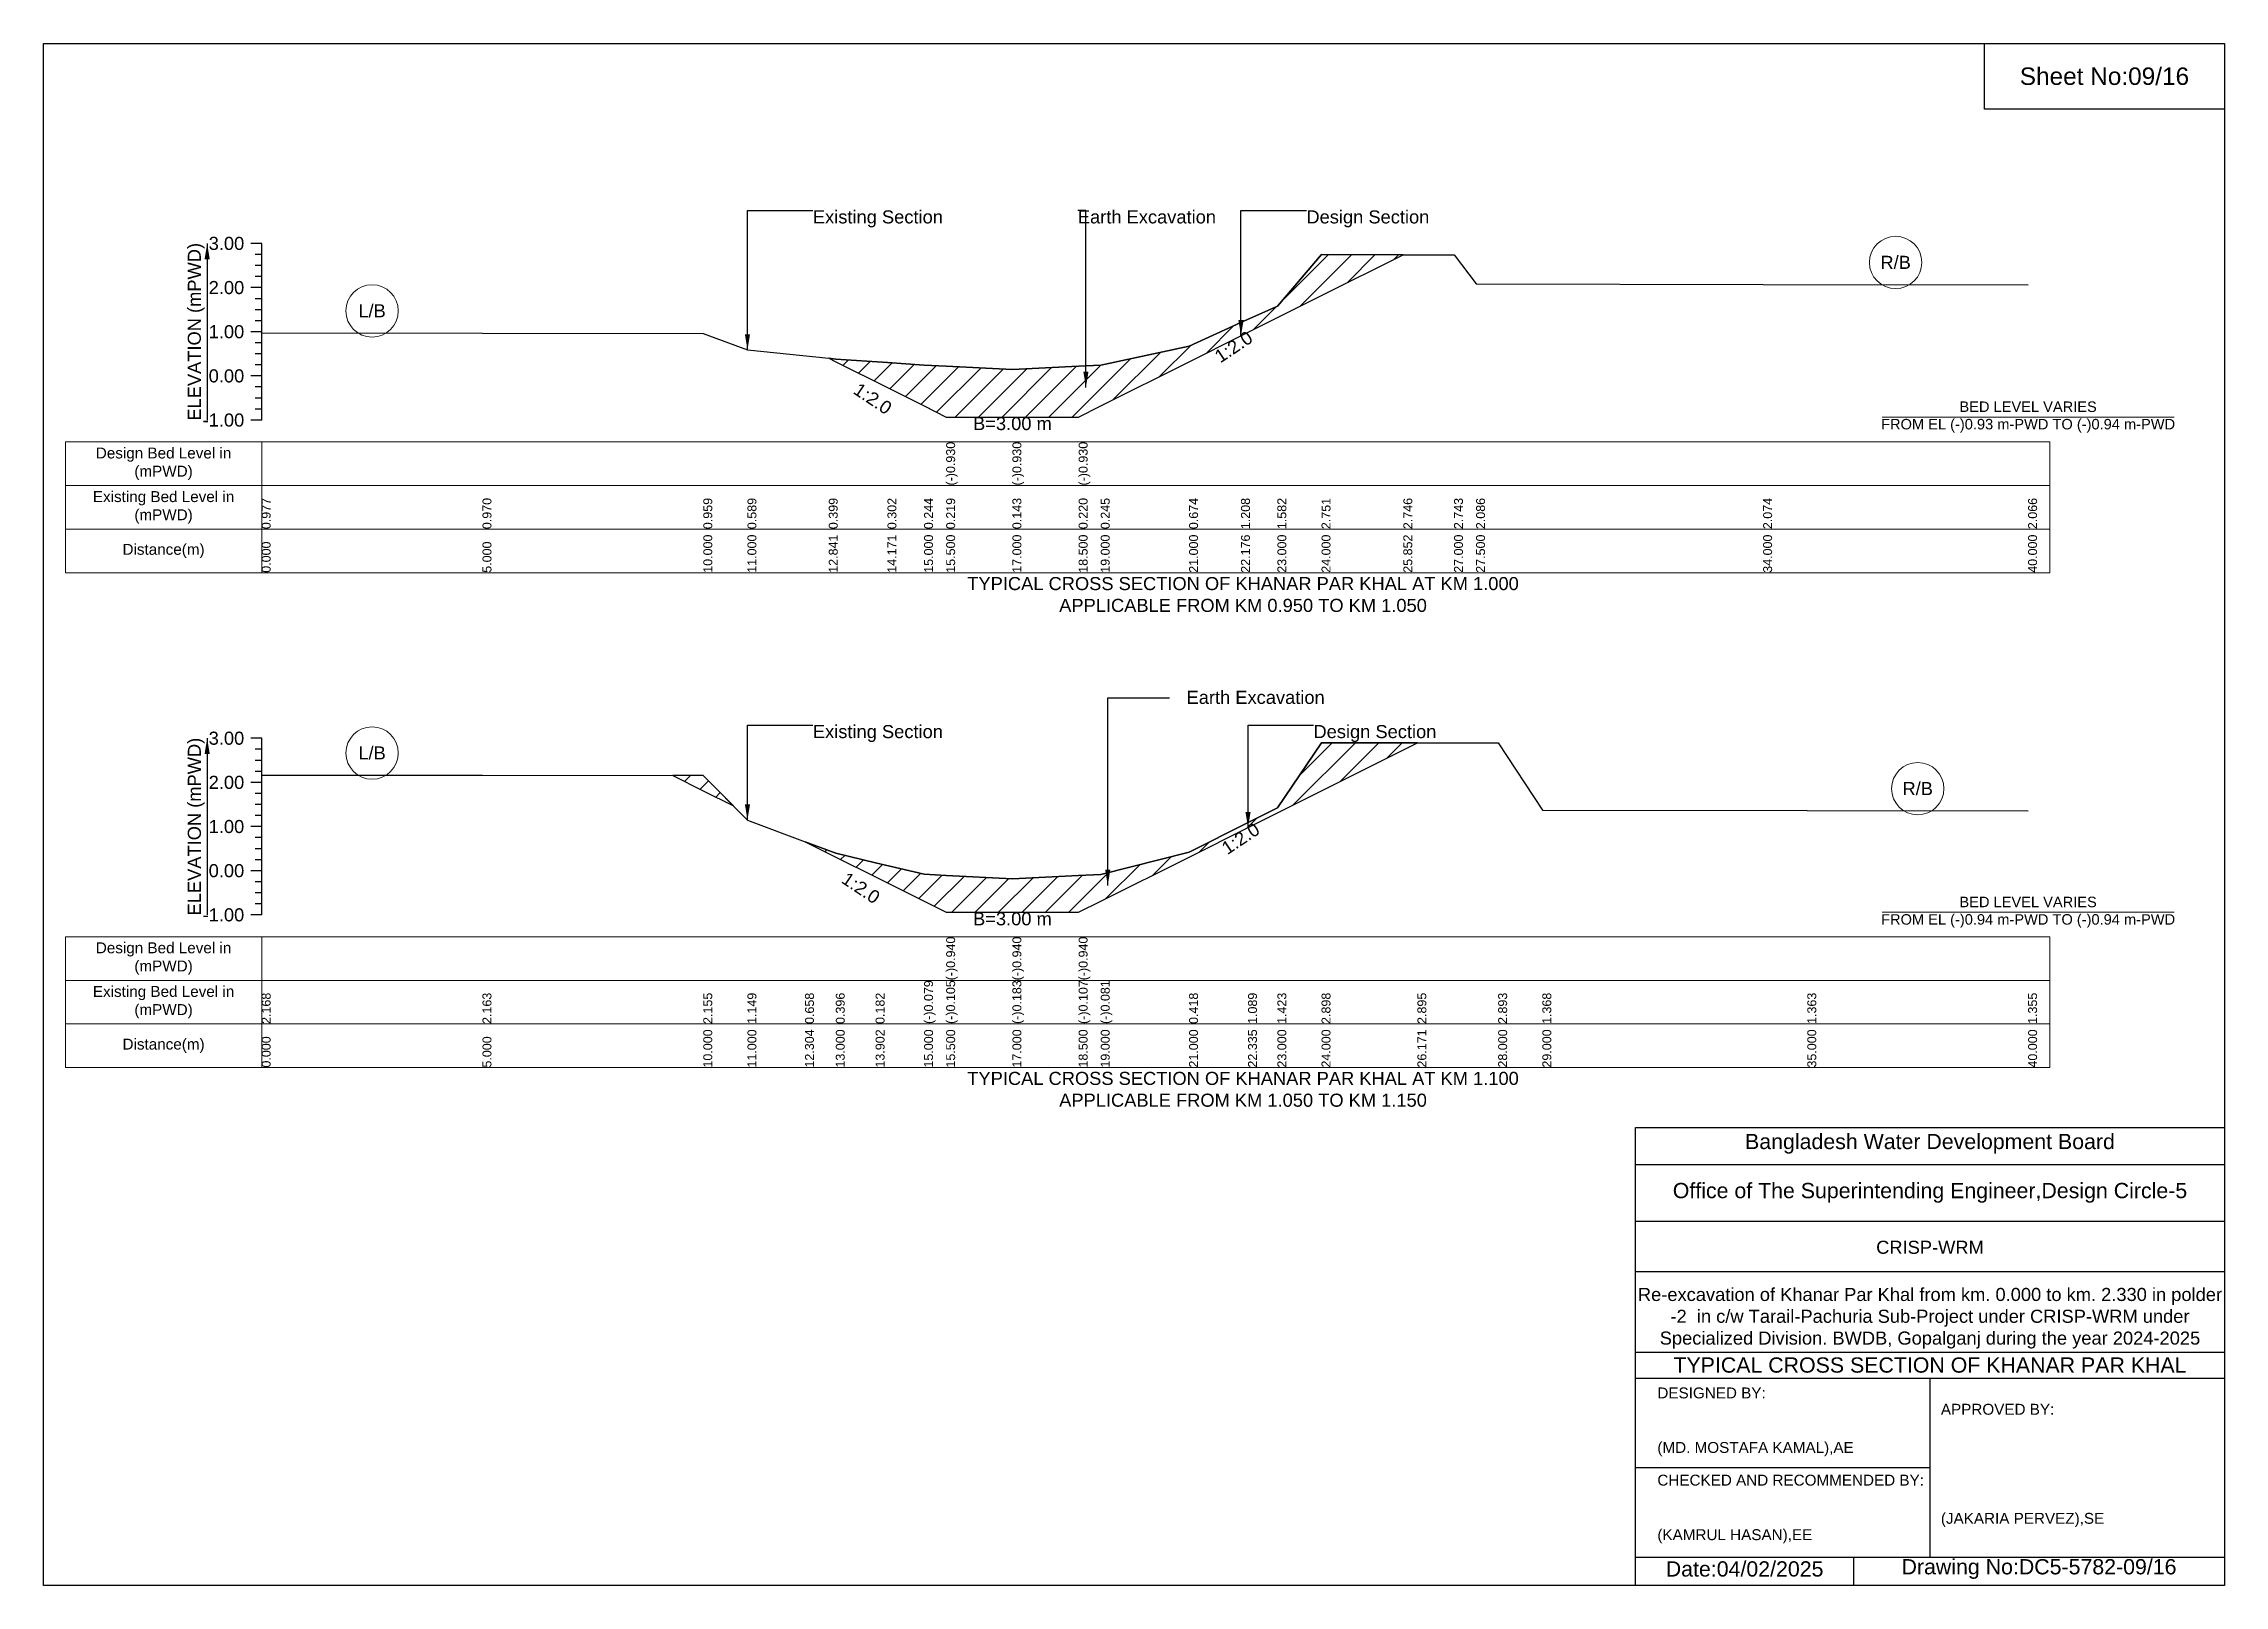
# Model space of a CAD drawing. Header units: inches. Extents: x 91000 to 268000, y -5656 to 7228.
# Drawn here: x 180000 to 188000, y -5656 to 0 of the extents above; entities that cross this region are included whole.
import ezdxf

# ---------------------------------------------------------------- set-up
doc = ezdxf.new("R2010")
doc.units = ezdxf.units.IN
doc.header["$LTSCALE"] = 7
doc.header["$MEASUREMENT"] = 0
for name, color, linetype, lineweight in [('Cross section Data Border', 7, 'Continuous', 9), ('Cross Section Labels', 7, 'Continuous', 9), ('Existing_Bed_Level for Xsection', 7, 'Continuous', 25)]:
    doc.layers.add(name, color=color, linetype=linetype, lineweight=lineweight)
doc.styles.get("Standard").update_dxf_attribs({"font": 'arial.ttf'})
doc.dimstyles.get("Standard").update_dxf_attribs({"dimtxt": 0.18, "dimasz": 0.18, "dimexe": 0.18, "dimexo": 0.0625, "dimgap": 0.09, "dimtad": 0, "dimtih": 1, "dimtoh": 1, "dimdec": 4, "dimzin": 0, "dimdsep": 46, "dimtxsty": 'Standard', "dimcen": 0.09, "dimadec": 0, "dimazin": 0, "dimtfac": 1, "dimtdec": 4, "dimtofl": 0, "dimtmove": 0, "dimatfit": 3, "dimfxl": 1, "dimtolj": 1, "dimtzin": 0, "dimarcsym": 0})

msp = doc.modelspace()

# ---------------------------------------------------------------- texts
at = {"attachment_point": 5}
for s, insert, char_height in [('Sheet No:09/16', (187560, -120), 64), ('Bangladesh Water Development Board', (186920, -4036), 56), ('Office of The Superintending Engineer,Design Circle-5', (186920, -4216), 56)]:
    msp.add_mtext(s, dxfattribs=dict(at, insert=insert, char_height=char_height))
for s, insert, char_height, width, attachment_point in [('CRISP-WRM', (186920, -4416), 48, 2240, 5), ('Re-excavation of Khanar Par Khal from km. 0.000 to km. 2.330 in polder -2  in c/w Tarail-Pachuria Sub-Project under CRISP-WRM under Specialized Division. BWDB, Gopalganj during the year 2024-2025', (186920, -4676), 48, 2160, 5), ('TYPICAL CROSS SECTION OF KHANAR PAR KHAL', (186920, -4848), 56, 2240, 5), ('DESIGNED BY:^J^J^J(MD. MOSTAFA KAMAL),AE', (185920, -5056), 40, 1120, 4), ('APPROVED BY:^J^J^J^J^J^J(JAKARIA PERVEZ),SE', (186960, -5216), 40, 1120, 4), ('CHECKED AND RECOMMENDED BY:^J^J^J(KAMRUL HASAN),EE', (185920, -5376), 40, 1120, 4), ('Date:04/02/2025', (186240, -5596), 56, 1120, 5), ('Drawing No:DC5-5782-09/16', (187320, -5596), 56, 1760, 5)]:
    msp.add_mtext(s, dxfattribs=dict(insert=insert, char_height=char_height, width=width, attachment_point=attachment_point))
at = {"layer": 'Cross section Data Border', "char_height": 40, "width": 640, "attachment_point": 5}
for s, insert in [('Design Bed Level in (mPWD)', (180440, -1541.2)), ('Existing Bed Level in (mPWD)', (180440, -1701.2)), ('Distance(m)', (180440, -1861.2)), ('Design Bed Level in (mPWD)', (180440, -3356.4)), ('Existing Bed Level in (mPWD)', (180440, -3516.4)), ('Distance(m)', (180440, -3676.4))]:
    msp.add_mtext(s, dxfattribs=dict(at, insert=insert))
at = {"layer": 'Cross Section Labels'}
for s, insert, char_height, attachment_point in [('Existing Section', (182822, -611.7), 48, 1), ('Earth Excavation', (183794, -611.7), 48, 1), ('Design Section', (184632.5, -611.7), 48, 1), ('R/B', (186794, -802.8), 48, 5), ('L/B', (181205, -980.5), 48, 5), ('BED LEVEL VARIES ^JFROM EL (-)0.93 m-PWD TO (-)0.94 m-PWD', (187280, -1369.8), 38.4, 5), ('B=3.00 m', (183554, -1369.8), 48, 2), ('TYPICAL CROSS SECTION OF KHANAR PAR KHAL AT KM 1.000^JAPPLICABLE FROM KM 0.950 TO KM 1.050', (184400, -2021.2), 48, 5), ('Earth Excavation', (184192.8, -2374.3), 48, 1), ('Existing Section', (182822, -2499.8), 48, 1), ('Design Section', (184658.3, -2499.8), 48, 1), ('L/B', (181205, -2602.5), 48, 5), ('R/B', (186875, -2733.2), 48, 5), ('B=3.00 m', (183554, -3186.6), 48, 2), ('BED LEVEL VARIES ^JFROM EL (-)0.94 m-PWD TO (-)0.94 m-PWD', (187280, -3186.6), 38.4, 5), ('TYPICAL CROSS SECTION OF KHANAR PAR KHAL AT KM 1.100^JAPPLICABLE FROM KM 1.050 TO KM 1.150', (184400, -3836.4), 48, 5)]:
    msp.add_mtext(s, dxfattribs=dict(at, insert=insert, char_height=char_height, attachment_point=attachment_point))
at = {"layer": 'Cross Section Labels', "char_height": 48, "attachment_point": 2}
for insert, rotation in [((184352, -1092.3), 33.69007), ((183055.1, -1282.4), 326.30993), ((184377.8, -2896.2), 33.69007), ((183011.6, -3077.4), 326.30993)]:
    msp.add_mtext('1:2.0', dxfattribs=dict(at, insert=insert, rotation=rotation))
at = {"layer": 'Existing_Bed_Level for Xsection', "char_height": 48, "attachment_point": 6}
for s, insert in [('3.00', (180736, -733.2)), ('2.00', (180736, -895.2)), ('1.00', (180736, -1057.2)), ('0.00', (180736, -1219.2)), ('-1.00', (180736, -1381.2)), ('3.00', (180736, -2548.4)), ('2.00', (180736, -2710.4)), ('1.00', (180736, -2872.4)), ('0.00', (180736, -3034.4)), ('-1.00', (180736, -3196.4))]:
    msp.add_mtext(s, dxfattribs=dict(at, insert=insert))
at = {"layer": 'Existing_Bed_Level for Xsection', "rotation": 90}
for s, insert, char_height, attachment_point in [('ELEVATION (mPWD)', (180560, -1057.2), 48, 5), ('(-)0.930', (183311, -1621.2), 32.8, 1), ('(-)0.930', (183554, -1621.2), 32.8, 1), ('(-)0.930', (183797, -1621.2), 32.8, 1), ('0.977', (180800, -1781.2), 32.8, 1), ('0.970', (181610, -1781.2), 32.8, 1), ('0.959', (182420, -1781.2), 32.8, 1), ('0.589', (182582, -1781.2), 32.8, 1), ('0.399', (182880.3, -1781.2), 32.8, 1), ('0.302', (183095.6, -1781.2), 32.8, 1), ('0.244', (183230, -1781.2), 32.8, 1), ('0.219', (183311, -1781.2), 32.8, 1), ('0.143', (183554, -1781.2), 32.8, 1), ('0.220', (183797, -1781.2), 32.8, 1), ('0.245', (183878, -1781.2), 32.8, 1), ('0.674', (184202, -1781.2), 32.8, 1), ('1.208', (184392.5, -1781.2), 32.8, 1), ('1.582', (184526, -1781.2), 32.8, 1), ('2.751', (184688, -1781.2), 32.8, 1), ('2.746', (184988, -1781.2), 32.8, 1), ('2.743', (185174, -1781.2), 32.8, 1), ('2.086', (185255, -1781.2), 32.8, 1), ('2.074', (186308, -1781.2), 32.8, 1), ('2.066', (187280, -1781.2), 32.8, 1), ('0.000', (180800, -1941.2), 32.8, 1), ('5.000', (181610, -1941.2), 32.8, 1), ('10.000', (182420, -1941.2), 32.8, 1), ('11.000', (182582, -1941.2), 32.8, 1), ('12.841', (182880.3, -1941.2), 32.8, 1), ('14.171', (183095.6, -1941.2), 32.8, 1), ('15.000', (183230, -1941.2), 32.8, 1), ('15.500', (183311, -1941.2), 32.8, 1), ('17.000', (183554, -1941.2), 32.8, 1), ('18.500', (183797, -1941.2), 32.8, 1), ('19.000', (183878, -1941.2), 32.8, 1), ('21.000', (184202, -1941.2), 32.8, 1), ('22.176', (184392.5, -1941.2), 32.8, 1), ('23.000', (184526, -1941.2), 32.8, 1), ('24.000', (184688, -1941.2), 32.8, 1), ('25.852', (184988, -1941.2), 32.8, 1), ('27.000', (185174, -1941.2), 32.8, 1), ('27.500', (185255, -1941.2), 32.8, 1), ('34.000', (186308, -1941.2), 32.8, 1), ('40.000', (187280, -1941.2), 32.8, 1), ('ELEVATION (mPWD)', (180560, -2872.4), 48, 5), ('(-)0.940', (183311, -3436.4), 32.8, 1), ('(-)0.940', (183554, -3436.4), 32.8, 1), ('(-)0.940', (183797, -3436.4), 32.8, 1), ('(-)0.079', (183230, -3596.4), 32.8, 1), ('(-)0.105', (183311, -3596.4), 32.8, 1), ('(-)0.183', (183554, -3596.4), 32.8, 1), ('(-)0.107', (183797, -3596.4), 32.8, 1), ('(-)0.081', (183878, -3596.4), 32.8, 1), ('2.168', (180800, -3596.4), 32.8, 1), ('2.163', (181610, -3596.4), 32.8, 1), ('2.155', (182420, -3596.4), 32.8, 1), ('1.149', (182582, -3596.4), 32.8, 1), ('0.658', (182793.2, -3596.4), 32.8, 1), ('0.396', (182906, -3596.4), 32.8, 1), ('0.182', (183052.1, -3596.4), 32.8, 1), ('0.418', (184202, -3596.4), 32.8, 1), ('1.089', (184418.3, -3596.4), 32.8, 1), ('1.423', (184526, -3596.4), 32.8, 1), ('2.898', (184688, -3596.4), 32.8, 1), ('2.895', (185039.6, -3596.4), 32.8, 1), ('2.893', (185336, -3596.4), 32.8, 1), ('1.368', (185498, -3596.4), 32.8, 1), ('1.363', (186470, -3596.4), 32.8, 1), ('1.355', (187280, -3596.4), 32.8, 1), ('0.000', (180800, -3756.4), 32.8, 1), ('5.000', (181610, -3756.4), 32.8, 1), ('10.000', (182420, -3756.4), 32.8, 1), ('11.000', (182582, -3756.4), 32.8, 1), ('12.304', (182793.2, -3756.4), 32.8, 1), ('13.000', (182906, -3756.4), 32.8, 1), ('13.902', (183052.1, -3756.4), 32.8, 1), ('15.000', (183230, -3756.4), 32.8, 1), ('15.500', (183311, -3756.4), 32.8, 1), ('17.000', (183554, -3756.4), 32.8, 1), ('18.500', (183797, -3756.4), 32.8, 1), ('19.000', (183878, -3756.4), 32.8, 1), ('21.000', (184202, -3756.4), 32.8, 1), ('22.335', (184418.3, -3756.4), 32.8, 1), ('23.000', (184526, -3756.4), 32.8, 1), ('24.000', (184688, -3756.4), 32.8, 1), ('26.171', (185039.6, -3756.4), 32.8, 1), ('28.000', (185336, -3756.4), 32.8, 1), ('29.000', (185498, -3756.4), 32.8, 1), ('35.000', (186470, -3756.4), 32.8, 1), ('40.000', (187280, -3756.4), 32.8, 1)]:
    msp.add_mtext(s, dxfattribs=dict(at, insert=insert, char_height=char_height, attachment_point=attachment_point))

# ---------------------------------------------------------------- hatches: boundary and pattern name
at = {"layer": 'Existing_Bed_Level for Xsection'}
h = msp.add_hatch(dxfattribs=at)
h.set_pattern_fill('ANSI31', color=256, scale=486, style=0)
h.paths.add_polyline_path([(182880.3, -1154.5), (182906, -1167.3), (183095.6, -1262.1), (183230, -1329.3), (183311, -1369.8), (183554, -1369.8), (183797, -1369.8), (183878, -1329.3), (184202, -1167.3), (184392.5, -1072.1), (184526, -1005.3), (184688, -924.3), (184988, -774.3), (184688, -773.5), (184526, -962.9), (184392.5, -1023.5), (184202, -1110), (183878, -1179.5), (183797, -1183.6), (183554, -1196), (183311, -1183.7), (183230, -1179.6), (183095.6, -1170.3), (182906, -1157.1)])
h = msp.add_hatch(dxfattribs=at)
h.set_pattern_fill('ANSI31', color=256, scale=486, style=0)
h.paths.add_polyline_path([(182793.2, -2927.7), (182906, -2984.1), (183052.1, -3057.2), (183230, -3146.1), (183311, -3186.6), (183554, -3186.6), (183797, -3186.6), (183878, -3146.1), (184202, -2984.1), (184418.3, -2876), (184526, -2822.1), (184688, -2741.1), (185039.6, -2565.3), (184688, -2564.9), (184526, -2803.8), (184418.3, -2857.9), (184202, -2966.6), (183878, -3047.5), (183797, -3051.6), (183554, -3064), (183311, -3051.4), (183230, -3047.2), (183052.1, -3004.9), (182906, -2970.2)])
h = msp.add_hatch(dxfattribs=at)
h.set_pattern_fill('ANSI31', color=256, scale=486, style=0)
h.paths.add_polyline_path([(182307.9, -2685.1), (182420, -2741.1), (182530.5, -2796.4), (182420, -2685.2)])

# ---------------------------------------------------------------- linework, layer by layer
for points in [[(180000, 0), (188000, 0), (188000, -5656), (180000, -5656)], [(187120, 0), (188000, 0), (188000, -240), (187120, -240)]]:
    msp.add_lwpolyline(points, close=True)
for points in [[(185840, -5656), (185840, -3976), (188000, -3976)], [(185840, -4112), (188000, -4112)], [(185840, -4320), (188000, -4320)], [(185840, -4504), (188000, -4504)], [(185840, -4800), (188000, -4800)], [(185840, -4896), (188000, -4896)], [(186920, -4896), (186920, -5552)], [(185840, -5224), (186920, -5224)], [(185840, -5552), (188000, -5552)], [(186640, -5552), (186640, -5656)]]:
    msp.add_lwpolyline(points)
at = {"layer": 'Cross section Data Border'}
for points in [[(180080, -1461.2), (187360, -1461.2), (187360, -1941.2), (180080, -1941.2)], [(180080, -3276.4), (187360, -3276.4), (187360, -3756.4), (180080, -3756.4)]]:
    msp.add_lwpolyline(points, close=True, dxfattribs=at)
for points in [[(180800, -1461.2), (180800, -1941.2)], [(180080, -1621.2), (187360, -1621.2)], [(180080, -1781.2), (187360, -1781.2)], [(180800, -3276.4), (180800, -3756.4)], [(180080, -3436.4), (187360, -3436.4)], [(180080, -3596.4), (187360, -3596.4)]]:
    msp.add_lwpolyline(points, dxfattribs=at)
at = {"layer": 'Cross Section Labels'}
for points in [[(186744.2, -1369.8), (187815.8, -1369.8)], [(186744.2, -3186.6), (187815.8, -3186.6)]]:
    msp.add_lwpolyline(points, dxfattribs=at)
for centre in [(186794, -802.8), (181205, -980.5), (181205, -2602.5), (186875, -2733.2)]:
    msp.add_circle(centre, 96, dxfattribs=at)
at = {"layer": 'Existing_Bed_Level for Xsection'}
for points in [[(180800, -733.2), (180760, -733.2)], [(180800, -773.7), (180776, -773.7)], [(180800, -1381.2), (180800, -1219.2), (180800, -1057.2), (180800, -895.2), (180800, -733.2)], [(180800, -1060.9), (181610, -1062), (182420, -1063.8), (182582, -1123.7), (182880.3, -1154.5), (182906, -1157.1), (183095.6, -1170.3), (183230, -1179.6), (183311, -1183.7), (183311, -1183.7), (183554, -1196), (183554, -1196), (183797, -1183.6), (183797, -1183.6), (183878, -1179.5), (184202, -1110), (184392.5, -1023.5), (184526, -962.9), (184688, -773.5), (184988, -774.3), (185174, -774.8), (185255, -881.2), (186308, -883.2), (187280, -884.5)], [(180800, -814.2), (180776, -814.2)], [(180800, -854.7), (180776, -854.7)], [(180800, -895.2), (180760, -895.2)], [(180800, -935.7), (180776, -935.7)], [(180800, -976.2), (180776, -976.2)], [(180800, -1016.7), (180776, -1016.7)], [(180800, -1057.2), (180760, -1057.2)], [(180800, -1097.7), (180776, -1097.7)], [(180800, -1138.2), (180776, -1138.2)], [(180800, -1178.7), (180776, -1178.7)], [(180800, -1219.2), (180760, -1219.2)], [(180800, -1259.7), (180776, -1259.7)], [(180800, -1300.2), (180776, -1300.2)], [(180800, -1340.7), (180776, -1340.7)], [(180800, -1381.2), (180760, -1381.2)], [(180800, -2548.4), (180760, -2548.4)], [(180800, -3196.4), (180800, -3034.4), (180800, -2872.4), (180800, -2710.4), (180800, -2548.4)], [(180800, -2588.9), (180776, -2588.9)], [(180800, -2629.4), (180776, -2629.4)], [(180800, -2683.1), (181610, -2683.9), (182420, -2685.2), (182582, -2848.2), (182793.2, -2927.7), (182906, -2970.2), (183052.1, -3004.9), (183230, -3047.2), (183311, -3051.4), (183311, -3051.4), (183554, -3064), (183554, -3064), (183797, -3051.6), (183797, -3051.6), (183878, -3047.5), (184202, -2966.6), (184418.3, -2857.9), (184526, -2803.8), (184688, -2564.9), (185039.6, -2565.3), (185336, -2565.7), (185498, -2812.7), (186470, -2813.5), (187280, -2814.8)], [(180800, -2710.4), (180760, -2710.4)], [(180800, -2669.9), (180776, -2669.9)], [(180800, -2750.9), (180776, -2750.9)], [(180800, -2791.4), (180776, -2791.4)], [(180800, -2872.4), (180760, -2872.4)], [(180800, -2831.9), (180776, -2831.9)], [(180800, -2912.9), (180776, -2912.9)], [(180800, -2953.4), (180776, -2953.4)], [(180800, -3034.4), (180760, -3034.4)], [(180800, -2993.9), (180776, -2993.9)], [(180800, -3074.9), (180776, -3074.9)], [(180800, -3115.4), (180776, -3115.4)], [(180800, -3196.4), (180760, -3196.4)], [(180800, -3155.9), (180776, -3155.9)]]:
    msp.add_lwpolyline(points, dxfattribs=at)
for points in [[(182880.3, -1154.5), (182880.3, -1154.5), (182906, -1167.3), (183095.6, -1262.1), (183230, -1329.3), (183311, -1369.8), (183311, -1369.8), (183554, -1369.8), (183554, -1369.8), (183797, -1369.8), (183797, -1369.8), (183878, -1329.3), (184202, -1167.3), (184392.5, -1072.1), (184526, -1005.3), (184688, -924.3), (184988, -774.3), (184688, -773.5), (184526, -962.9), (184392.5, -1023.5), (184202, -1110), (183878, -1179.5), (183797, -1183.6), (183797, -1183.6), (183554, -1196), (183554, -1196), (183311, -1183.7), (183311, -1183.7), (183230, -1179.6), (183095.6, -1170.3), (182906, -1157.1), (182880.3, -1154.5)], [(182793.2, -2927.7), (182793.2, -2927.7), (182906, -2984.1), (183052.1, -3057.2), (183230, -3146.1), (183311, -3186.6), (183311, -3186.6), (183554, -3186.6), (183554, -3186.6), (183797, -3186.6), (183797, -3186.6), (183878, -3146.1), (184202, -2984.1), (184418.3, -2876), (184526, -2822.1), (184688, -2741.1), (185039.6, -2565.3), (185039.6, -2565.3), (185039.6, -2565.3), (184688, -2564.9), (184526, -2803.8), (184418.3, -2857.9), (184202, -2966.6), (183878, -3047.5), (183797, -3051.6), (183797, -3051.6), (183554, -3064), (183554, -3064), (183311, -3051.4), (183311, -3051.4), (183230, -3047.2), (183052.1, -3004.9), (182906, -2970.2), (182793.2, -2927.7)], [(182307.9, -2685.1), (182420, -2741.1), (182530.5, -2796.4), (182420, -2685.2)]]:
    msp.add_lwpolyline(points, close=True, dxfattribs=at)

msp.set_redraw_order([(e.dxf.handle, doc.entitydb.next_handle()) for e in msp.query("TEXT MTEXT ATTDEF DIMENSION ARC_DIMENSION")])  # texts and dimensions are drawn at this point

# ---------------------------------------------------------------- leaders
at = {"layer": 'Cross Section Labels', "annotation_type": 0, "has_hookline": 1, "hookline_direction": 0}
for points, text_width in [([(182582, -1123.7), (182582, -611.7), (182821.9, -611.7)], 467.2), ([(183823.6, -1261), (183823.6, -611.7), (183793.9, -611.7)], 497), ([(184392.5, -1072.1), (184392.5, -611.7), (184632.4, -611.7)], 441.2), ([(183903.7, -3088.4), (183903.7, -2400.3), (184129.7, -2400.3)], 497), ([(182582, -2848.2), (182582, -2499.8), (182821.9, -2499.8)], 467.2), ([(184418.3, -2876), (184418.3, -2499.8), (184658.2, -2499.8)], 441.2)]:
    msp.add_leader(points, dimstyle='Standard', override={"dimasz": 57.6}, dxfattribs=dict(at, text_width=text_width))
at = {"layer": 'Existing_Bed_Level for Xsection'}
for points in [[(180600, -733.2), (180600, -1381.2)], [(180600, -2548.4), (180600, -3196.4)]]:
    msp.add_leader(points, dimstyle='Standard', override={"dimasz": 57.6}, dxfattribs=at)

doc.saveas('drawing.dxf')
